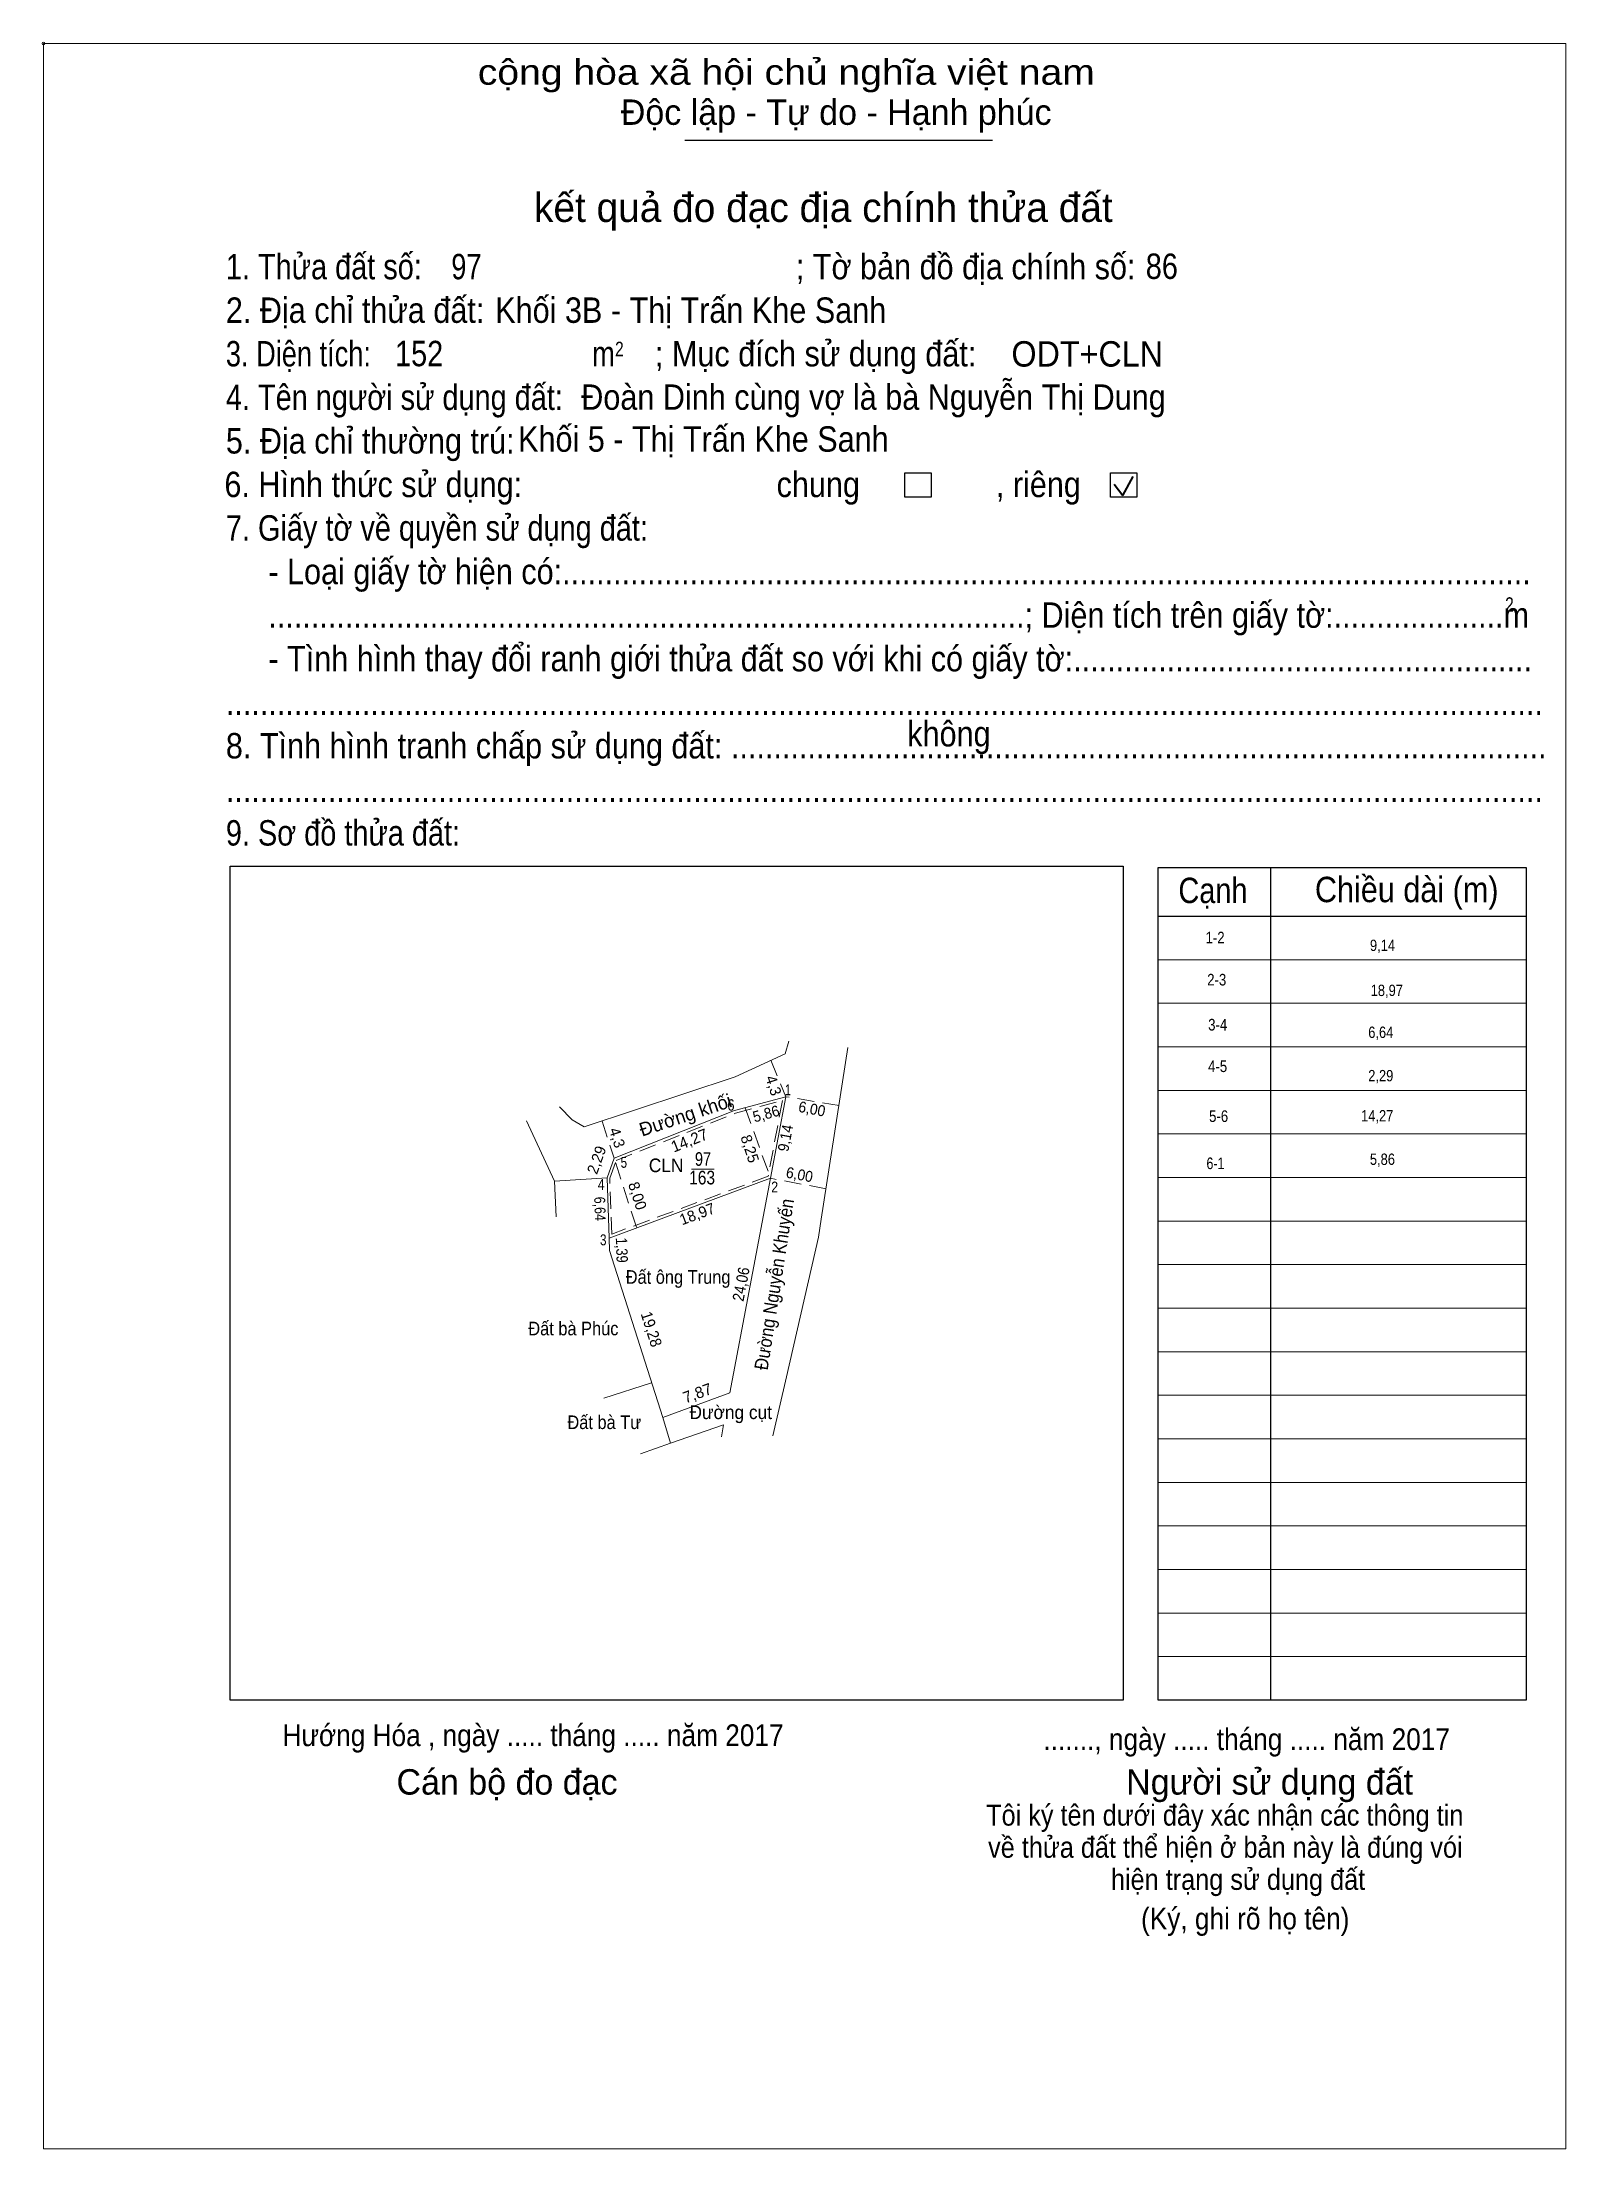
# Model space of a CAD drawing. Header units: metres. Extents: x 550975 to 552221, y 1838189 to 1838422.
# Drawn here: x 552053.5 to 552221.4, y 1838189.4 to 1838421.5 of the extents above; entities that cross this region are included whole.
import ezdxf
from ezdxf.enums import TextEntityAlignment as Align

# ---------------------------------------------------------------- set-up
doc = ezdxf.new("R2010")
doc.units = ezdxf.units.M
doc.header["$LTSCALE"] = 0.62
doc.header["$PDMODE"] = 32
doc.header["$PDSIZE"] = 0.31
doc.linetypes.add('DOTTED', pattern=[1.5, 0.3, -1.2])
doc.linetypes.add('MEDIUM_DASHED', pattern=[4.5, 3, -1.5])
for name, color, linetype, lineweight in [('1', 7, 'DOTTED', 13), ('10', 7, 'Continuous', 13), ('63', 7, 'Continuous', 13), ('7', 7, 'Continuous', 13)]:
    doc.layers.add(name, color=color, linetype=linetype, lineweight=lineweight)
doc.layers.add('30', color=7, linetype='Continuous')
doc.layers.add('6', color=7, linetype='Continuous')

msp = doc.modelspace()

# ---------------------------------------------------------------- texts
at = {"layer": '1', "width": 0.9}
msp.add_text('Hướng Hóa , ngày ..... tháng ..... năm 2017', height=2.4, dxfattribs=at).set_placement((552079.99, 1838233.75))
at = {"layer": '10'}
for s, height, rotation, p in [('Đường khối', 1.5, 18.445, (552124.6227, 1838302.5785)), ('4,3', 1.2, 287.96, (552133.5252, 1838306.365)), ('4,3', 1.2, 287.973, (552116.2954, 1838300.6151)), ('8,25', 1.2, 287.914, (552130.9173, 1838299.3946)), ('8,00', 1.2, 287.914, (552118.5353, 1838294.2096)), ('7,87', 1.25, 20.139, (552125.9198, 1838272.0637))]:
    msp.add_text(s, height=height, rotation=rotation, dxfattribs=at).set_placement(p, align=Align.CENTER)
for s, height, rotation, width, p in [('6,00', 1.2, 349.256, 0.95, (552138.2181, 1838303.3871)), ('6,00', 1.2, 349.256, 0.95, (552136.8481, 1838296.1471)), ('Đường Nguyễn Khuyến', 1.5, 81.163, 0.9, (552134.9052, 1838284.5298)), ('1,39', 1.25, 272.06, 0.85, (552116.761, 1838288.3825)), ('24,06', 1.25, 79.246, 0.9, (552131.1296, 1838284.5434)), ('19,28', 1.25, 287.693, 0.95, (552120.0445, 1838279.5049))]:
    msp.add_text(s, height=height, rotation=rotation, dxfattribs=dict(at, width=width)).set_placement(p, align=Align.CENTER)
for s, width, p in [('CLN', 0.95, (552122.26, 1838297)), ('97', 0.8, (552126.325, 1838297.7)), ('163', 0.85, (552126.225, 1838295.65)), ('Đất ông Trung', 0.9, (552123.58, 1838284.7)), ('Đất bà Phúc', 0.9, (552112.04, 1838279.02)), ('Đường cụt', 0.95, (552129.38, 1838269.79)), ('Đất bà Tư', 0.9, (552115.45, 1838268.69))]:
    msp.add_text(s, height=1.5, dxfattribs=dict(at, width=width)).set_placement(p, align=Align.CENTER)
at = {"layer": '30'}
for s, width, p in [('1-2', 0.85, (552183.8, 1838322.21)), ('2-3', 0.85, (552183.98, 1838317.57)), ('3-4', 0.85, (552184.09, 1838312.61)), ('4-5', 0.85, (552184.08, 1838308.03)), ('5-6', 0.85, (552184.19, 1838302.53)), ('6-1', 0.8, (552183.78, 1838297.33))]:
    msp.add_text(s, height=1.28, dxfattribs=dict(at, width=width)).set_placement(p, align=Align.RIGHT)
at = {"layer": '6'}
for s, width, p in [('ODT+CLN', 0.95, (552160.31, 1838385.77)), ('Đoàn Dinh cùng vợ là bà Nguyễn Thị Dung', 0.9, (552112.91, 1838381.01))]:
    msp.add_text(s, height=2.8, dxfattribs=dict(at, width=width)).set_placement(p)
at = {"layer": '63'}
for s, height, width, p in [('9,14', 1.25, 0.85, (552202.58, 1838321.37)), ('18,97', 1.25, 0.85, (552203.45, 1838316.41)), ('6,64', 1.25, 0.85, (552202.39, 1838311.79)), ('2,29', 1.25, 0.85, (552202.39, 1838307.01)), (' 1', 1.2, 0.75, (552136.02, 1838305.47)), (' 6', 1.25, 0.85, (552129.8, 1838303.78)), ('14,27', 1.25, 0.85, (552202.39, 1838302.59)), (' 5', 1.2, 0.8, (552117.96, 1838297.48)), ('5,86', 1.25, 0.85, (552202.57, 1838297.8)), (' 4', 1.2, 0.85, (552115.49, 1838295.05)), (' 2', 1.2, 0.85, (552134.6, 1838294.76)), (' 3', 1.2, 0.8, (552115.69, 1838288.94))]:
    msp.add_text(s, height=height, dxfattribs=dict(at, width=width)).set_placement(p, align=Align.RIGHT)
for s, rotation, width, p in [('5,86', 15.127, 0.95, (552133.4334, 1838302.8629)), ('9,14', 79.28, 0.95, (552135.9923, 1838300.6484)), ('6,64', 271.898, 0.85, (552114.3752, 1838292.9449))]:
    msp.add_text(s, height=1.2, rotation=rotation, dxfattribs=dict(at, width=width)).set_placement(p, align=Align.CENTER)
for s, height, rotation, p in [('14,27', 1.25, 21.585, (552125.0501, 1838299.9178)), ('2,29', 1.2, 70.06, (552115.1616, 1838298.1454)), ('18,97', 1.2, 20.326, (552125.8916, 1838291.8348))]:
    msp.add_text(s, height=height, rotation=rotation, dxfattribs=at).set_placement(p, align=Align.CENTER)
at = {"layer": '7'}
for s, height, width, p in [('cộng hòa xã hội chủ nghĩa việt nam', 2.8, 1.15, (552101.51, 1838416.83)), ('1. Thửa đất số:', 2.8, 0.85, (552073.75, 1838395.39)), ('; Tờ bản đồ địa chính số:', 2.8, 0.9, (552136.55, 1838395.39)), ('97', 2.8, 0.8, (552098.59, 1838395.39)), ('86', 2.8, 0.85, (552175.11, 1838395.43)), ('2. Địa chỉ thửa đất:', 2.8, 0.9, (552073.75, 1838390.59)), ('Khối 3B - Thị Trấn Khe Sanh', 2.8, 0.9, (552103.43, 1838390.59)), ('3. Diện tích:', 2.8, 0.8, (552073.75, 1838385.79)), ('152', 2.8, 0.85, (552092.39, 1838385.81)), ('m', 2.8, 0.8, (552114.11, 1838385.79)), ('2', 1.6, 0.8, (552116.63, 1838386.91)), ('; Mục đích sử dụng đất:', 2.8, 0.9, (552121.03, 1838385.79)), ('4. Tên người sử dụng đất:', 2.8, 0.85, (552073.75, 1838380.99)), ('5. Địa chỉ thường trú:', 2.8, 0.9, (552073.75, 1838376.19)), ('Khối 5 - Thị Trấn Khe Sanh', 2.8, 0.9, (552105.95, 1838376.39)), ('6. Hình thức sử dụng:', 2.8, 0.9, (552073.59, 1838371.39)), ('chung                , riêng', 2.8, 0.9, (552134.43, 1838371.39)), ('7. Giấy tờ về quyền sử dụng đất:', 2.8, 0.85, (552073.75, 1838366.59)), ('     - Loại giấy tờ hiện có:..................................................................................................................', 2.8, 0.9, (552073.75, 1838361.79)), ('     .........................................................................................; Diện tích trên giấy tờ:....................m', 2.8, 0.9, (552073.75, 1838356.99)), ('2', 1.6, 0.8, (552214.71, 1838358.75)), ('     - Tình hình thay đổi ranh giới thửa đất so với khi có giấy tờ:......................................................', 2.8, 0.9, (552073.75, 1838352.19)), ('...........................................................................................................................................................', 2.8, 0.9, (552073.75, 1838347.39)), ('8. Tình hình tranh chấp sử dụng đất: ................................................................................................', 2.8, 0.9, (552073.75, 1838342.59)), ('không', 2.8, 0.9, (552148.83, 1838343.91)), ('...........................................................................................................................................................', 2.8, 0.9, (552073.75, 1838337.79)), ('9. Sơ đồ thửa đất:', 2.8, 0.85, (552073.75, 1838332.99)), ('Cạnh', 2.8, 0.85, (552178.71, 1838326.65)), ('Chiều dài (m)', 2.8, 0.9, (552193.75, 1838326.75)), ('......., ngày ..... tháng ..... năm 2017', 2.4, 0.9, (552163.83, 1838233.31)), ('(Ký, ghi rõ họ tên)', 2.4, 0.9, (552174.59, 1838213.55))]:
    msp.add_text(s, height=height, dxfattribs=dict(at, width=width)).set_placement(p)
for s, p in [('Độc lập - Tự do - Hạnh phúc', (552117.27, 1838412.41)), ('Cán bộ đo đạc', (552092.55, 1838228.41)), ('Người sử dụng đất', (552172.95, 1838228.41))]:
    msp.add_text(s, height=2.8, dxfattribs=at).set_placement(p)
msp.add_text('kết quả đo đạc địa chính thửa đất', height=3.2, dxfattribs=at).set_placement((552139.585, 1838401.71), align=Align.CENTER)
at = {"layer": '7', "width": 0.9}
for s, p in [('Tôi ký tên dưới đây xác nhận các thông tin', (552183.815, 1838224.99)), ('về thửa đất thể hiện ở bản này là đúng vói', (552183.88, 1838221.45)), ('hiện trạng sử dụng đất', (552185.28, 1838217.91))]:
    msp.add_text(s, height=2.313, dxfattribs=at).set_placement(p, align=Align.CENTER)

# ---------------------------------------------------------------- linework, layer by layer
at = {"layer": '10'}
for p, q in [((552135.79, 1838311.45), (552135.36, 1838310.04)), ((552142.3, 1838310.74), (552139.36, 1838291.83)), ((552129.8, 1838303.78), (552116.53, 1838298.53)), ((552129.8, 1838303.78), (552135.46, 1838305.31)), ((552116.53, 1838298.53), (552115.75, 1838296.38)), ((552115.75, 1838296.38), (552109.97, 1838296.02)), ((552125.05, 1838297.32), (552127.55, 1838297.32)), ((552139.36, 1838291.83), (552139.05, 1838289.82)), ((552115.97, 1838289.74), (552116.02, 1838288.35)), ((552116.02, 1838288.35), (552116.38, 1838287.23)), ((552120.66, 1838273.8), (552115.38, 1838272.08)), ((552128.6, 1838269.15), (552128.35, 1838267.83)), ((552122.76, 1838267.12), (552119.42, 1838265.95))]:
    msp.add_line(p, q, dxfattribs=at)
at = {"layer": '10', "linetype": 'MEDIUM_DASHED'}
for p, q in [((552133.8, 1838309.33), (552135.46, 1838305.31)), ((552130.98, 1838304.1), (552133.76, 1838296.33)), ((552141.31, 1838304.34), (552135.46, 1838305.31)), ((552115.2, 1838302.63), (552116.53, 1838298.53)), ((552118.99, 1838290.92), (552116.53, 1838298.53)), ((552139.88, 1838295.17), (552133.76, 1838296.33))]:
    msp.add_line(p, q, dxfattribs=at)
at = {"layer": '10'}
for points in [[(552135.36, 1838310.04), (552129.85, 1838307.52), (552113.24, 1838301.98), (552111.9, 1838302.76), (552110.51, 1838304.19)], [(552135.46, 1838305.31), (552133.76, 1838296.33), (552115.97, 1838289.74)], [(552106.89, 1838302.65), (552109.97, 1838296.02), (552110.13, 1838292.07)], [(552116.02, 1838288.35), (552115.97, 1838289.74), (552115.75, 1838296.38)], [(552121.88, 1838269.98), (552129.27, 1838272.69), (552133.76, 1838296.33)], [(552115.97, 1838289.74), (552116.02, 1838288.35), (552121.88, 1838269.98), (552122.76, 1838267.12), (552128.6, 1838269.15)], [(552139.05, 1838289.82), (552135.51, 1838274.46), (552134, 1838267.94)]]:
    msp.add_lwpolyline(points, dxfattribs=at)
at = {"layer": '63', "linetype": 'MEDIUM_DASHED'}
msp.add_lwpolyline([(552135.08, 1838304.9), (552133.5, 1838296.55), (552116.26, 1838290.17), (552116.05, 1838296.33), (552116.77, 1838298.3), (552129.89, 1838303.49)], close=True, dxfattribs=at)
at = {"layer": '7', "lineweight": 25}
for p, q in [((552124.31, 1838410.73), (552158.23, 1838410.73)), ((552188.87, 1838330.57), (552188.87, 1838238.81)), ((552176.47, 1838325.21), (552217.03, 1838325.21))]:
    msp.add_line(p, q, dxfattribs=at)
at = {"layer": '7', "lineweight": 35}
for p, q in [((552171.62, 1838372.82), (552172.57, 1838371.57)), ((552172.57, 1838371.57), (552173.73, 1838373.65))]:
    msp.add_line(p, q, dxfattribs=at)
at = {"layer": '7'}
for p, q in [((552176.47, 1838320.41), (552217.03, 1838320.41)), ((552176.47, 1838315.61), (552217.03, 1838315.61)), ((552176.47, 1838310.81), (552217.03, 1838310.81)), ((552176.47, 1838306.01), (552217.03, 1838306.01)), ((552176.47, 1838301.21), (552217.03, 1838301.21)), ((552176.47, 1838296.41), (552217.03, 1838296.41)), ((552176.47, 1838291.61), (552217.03, 1838291.61)), ((552176.47, 1838286.81), (552217.03, 1838286.81)), ((552176.47, 1838282.01), (552217.03, 1838282.01)), ((552176.47, 1838277.21), (552217.03, 1838277.21)), ((552176.47, 1838272.41), (552217.03, 1838272.41)), ((552176.47, 1838267.61), (552217.03, 1838267.61)), ((552176.47, 1838262.81), (552217.03, 1838262.81)), ((552176.47, 1838258.01), (552217.03, 1838258.01)), ((552176.47, 1838253.21), (552217.03, 1838253.21)), ((552176.47, 1838248.41), (552217.03, 1838248.41)), ((552176.47, 1838243.61), (552217.03, 1838243.61))]:
    msp.add_line(p, q, dxfattribs=at)
msp.add_lwpolyline([(552053.66, 1838421.37), (552221.4, 1838421.37), (552221.4, 1838189.37), (552053.66, 1838189.37)], close=True, dxfattribs=at)
at = {"layer": '7', "lineweight": 25}
for points in [[(552148.58, 1838374.05), (552151.46, 1838374.05), (552151.46, 1838371.37), (552148.58, 1838371.37)], [(552171.24, 1838374.05), (552174.13, 1838374.05), (552174.13, 1838371.37), (552171.24, 1838371.37)], [(552074.23, 1838330.73), (552172.63, 1838330.73), (552172.63, 1838238.81), (552074.23, 1838238.81)], [(552176.47, 1838330.57), (552217.03, 1838330.57), (552217.03, 1838238.81), (552176.47, 1838238.81)]]:
    msp.add_lwpolyline(points, close=True, dxfattribs=at)
at = {"layer": '7'}
msp.add_point((552053.66, 1838421.37), dxfattribs=at)

msp.set_redraw_order([(e.dxf.handle, doc.entitydb.next_handle()) for e in msp.query("TEXT MTEXT ATTDEF DIMENSION ARC_DIMENSION")])  # texts and dimensions are drawn at this point

doc.saveas('drawing.dxf')
